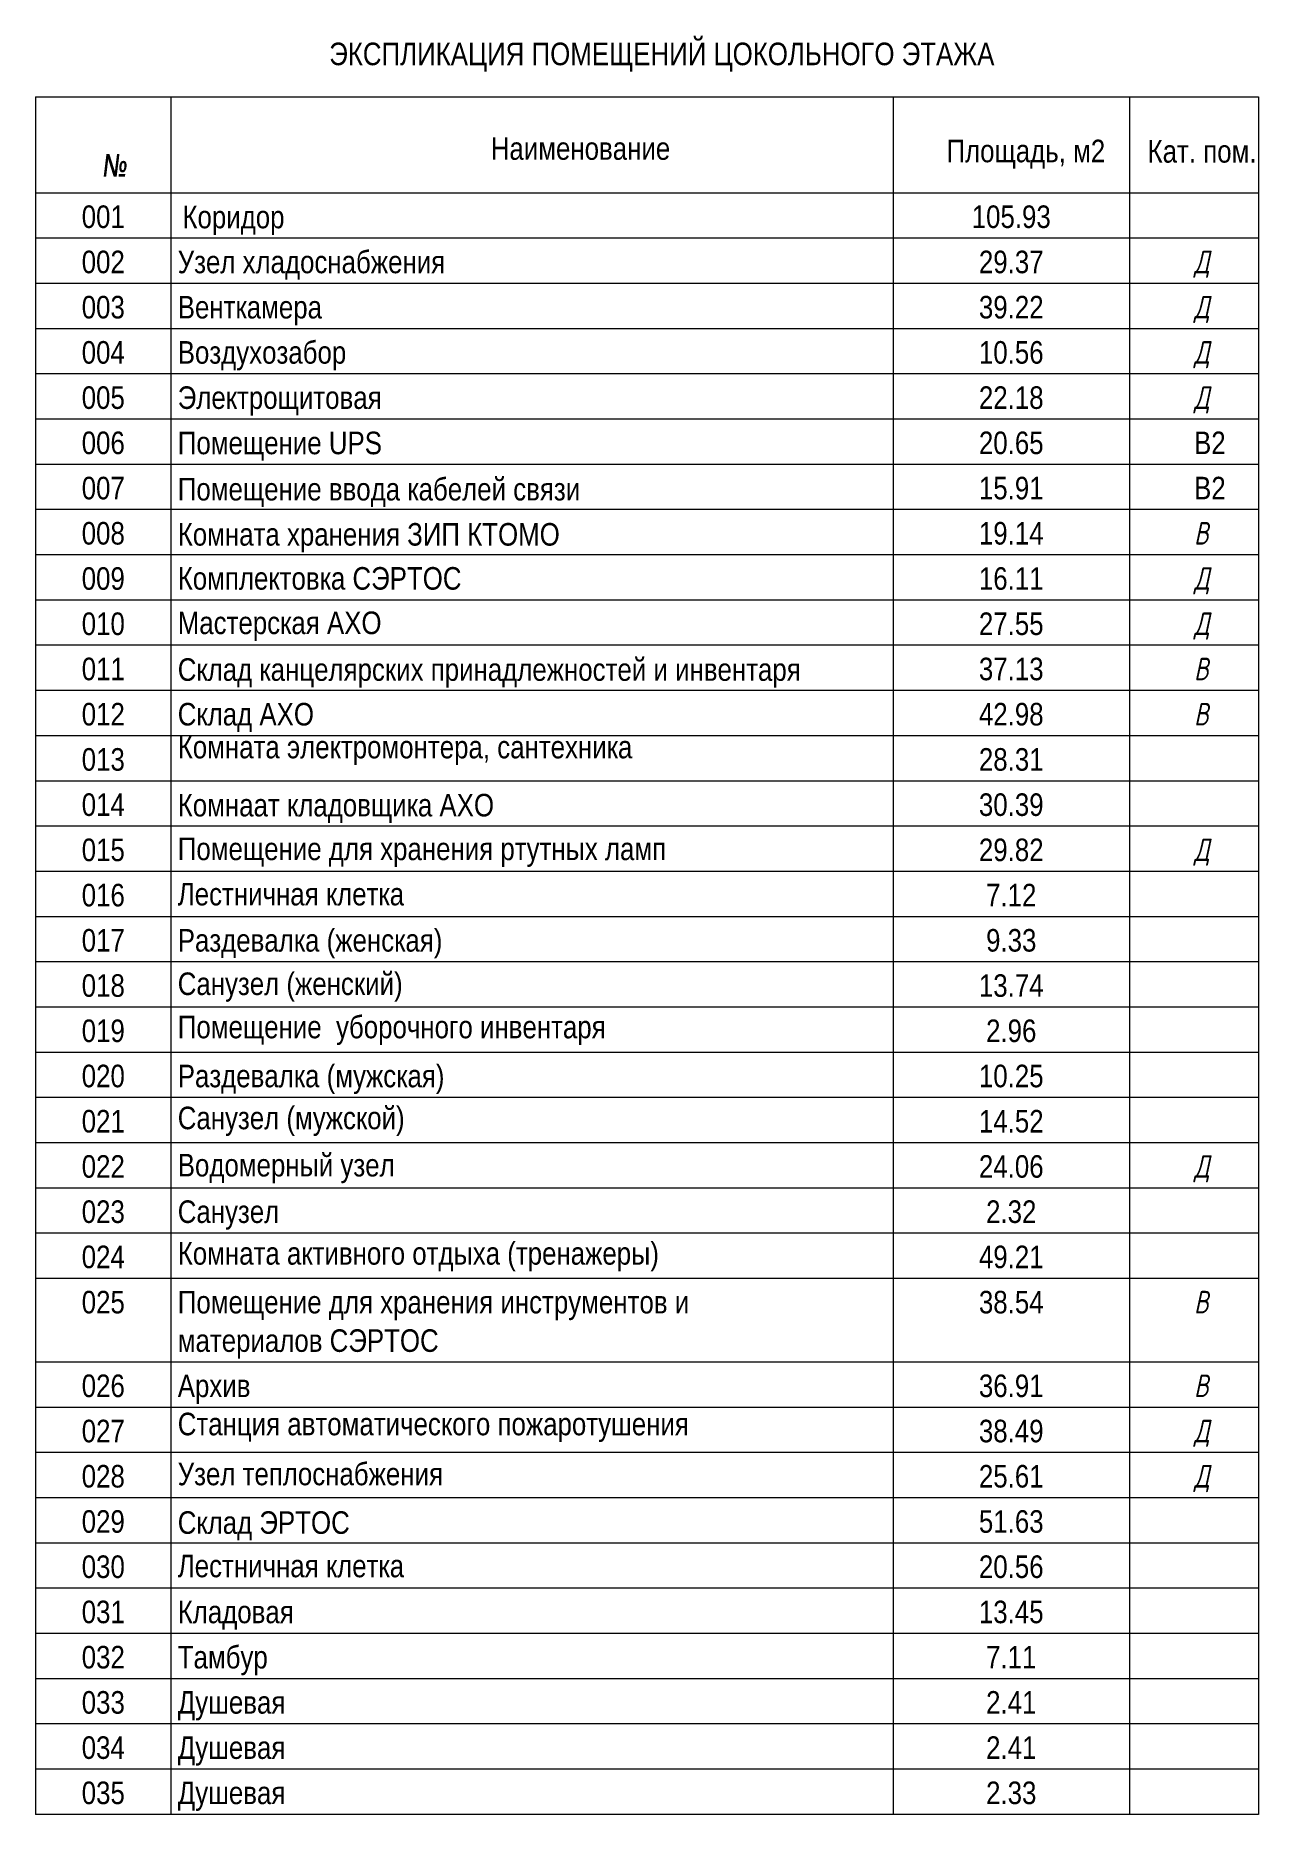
# Model space of a CAD drawing. Header units: metres. Extents: x -93142 to 227756, y -64772 to 286334.
# Drawn here: x -93142 to -79594, y 17998 to 37710 of the extents above; entities that cross this region are included whole.
import ezdxf

# ---------------------------------------------------------------- set-up
doc = ezdxf.new("R2010")
doc.units = ezdxf.units.M
doc.layers.add('A-DETL-THIN', color=7, linetype='Continuous', lineweight=5)
doc.layers.add('G-ANNO-SCHD', color=7, linetype='Continuous', lineweight=9)
doc.styles.add('GOST Common_I_6', font='ARIALN.TTF', dxfattribs={"height": 2.5})

msp = doc.modelspace()

# ---------------------------------------------------------------- texts
at = {"layer": 'G-ANNO-SCHD', "char_height": 250, "line_spacing_factor": 1.022761, "style": 'GOST Common_I_6'}
for s, insert, width, attachment_point in [('ЭКСПЛИКАЦИЯ ПОМЕЩЕНИЙ ЦОКОЛЬНОГО ЭТАЖА', (-89888.2469, 37631.4871), 7879.700203, 1), ('Наименование', (-88098.8842, 36583.6015), 1227.949517, 1), ('Площадь, м2', (-83050.4095, 36556.0743), 2407.489196, 1), ('Кат. пом.', (-80821.2615, 36551.9125), 1906.64135, 1), ('\\fArial Narrow|b1|i1|c204|p34|;\\W.8;№', (-92391.7629, 36397.1347), 1227.949517, 1), ('001', (-92391.7629, 35827.4687), 464.629547, 2), ('Коридор', (-91514.5411, 35824.2402), 1227.949517, 1), ('105.93', (-82332.0754, 35827.4687), 880.985895, 2), ('002', (-92391.7629, 35326.3183), 515.919822, 2), ('Узел хладоснабжения', (-91566.7629, 35326.3183), 3261.458055, 1), ('29.37', (-82332.0754, 35326.3183), 760.302895, 2), ('{\\fGOST Common|b0|i1|c204|p34;\\W0.8;Д}', (-80306.5226, 35326.3183), 220.246474, 1), ('003', (-92391.7629, 34825.1679), 515.919822, 2), ('Венткамера', (-91566.7629, 34825.1679), 1864.552339, 1), ('39.22', (-82332.0754, 34825.1679), 760.302895, 2), ('\\fGOST Common|b0|i1|c204|p34|;\\W.8;Д', (-80306.5226, 34825.1679), 368.083148, 1), ('004', (-92391.7629, 34324.0175), 540.056422, 2), ('Воздухозабор', (-91566.7629, 34324.0175), 2087.815887, 1), ('10.56', (-82332.0754, 34324.0175), 709.012621, 2), ('\\fGOST Common|b0|i1|c204|p34|;\\W.8;Д', (-80306.5226, 34324.0175), 368.083148, 1), ('005', (-92391.7629, 33822.867), 515.919822, 2), ('Электрощитовая', (-91566.7629, 33822.867), 2624.855234, 1), ('22.18', (-82332.0754, 33822.867), 709.012621, 2), ('\\fGOST Common|b0|i1|c204|p34|;\\W.8;Д', (-80306.5226, 33822.867), 368.083148, 1), ('006', (-92391.7629, 33321.7166), 515.919822, 2), ('Помещение UPS', (-91566.7629, 33320.6102), 3059.378261, 1), ('20.65', (-82332.0754, 33321.7166), 760.302895, 2), ('В2', (-80306.5226, 33321.7166), 368.083148, 1), ('007', (-92391.7629, 32820.5662), 515.919822, 2), ('Помещение ввода кабелей связи', (-91566.7629, 32808.332), 5360.952565, 1), ('15.91', (-82332.0754, 32820.5662), 657.722346, 2), ('В2', (-80306.5226, 32820.5662), 368.083148, 1), ('008', (-92391.7629, 32319.4158), 515.919822, 2), ('Комната хранения ЗИП КТОМО', (-91566.7629, 32307.8794), 5150.309074, 1), ('19.14', (-82332.0754, 32319.4158), 681.858946, 2), ('\\fGOST Common|b0|i1|c204|p34|;\\W.8;В', (-80306.5226, 32319.4158), 196.109874, 1), ('009', (-92391.7629, 31818.2654), 515.919822, 2), ('Комплектовка СЭРТОС', (-91566.7629, 31819.7991), 4081.869632, 1), ('16.11', (-82332.0754, 31818.2654), 606.432071, 2), ('\\fGOST Common|b0|i1|c204|p34|;\\W.8;Д', (-80306.5226, 31818.2654), 220.246474, 1), ('010', (-92391.7629, 31317.1149), 464.629547, 2), ('Мастерская АХО', (-91566.7629, 31327.4665), 3373.711805, 1), ('27.55', (-82332.0754, 31317.1149), 760.302895, 2), ('\\fGOST Common|b0|i1|c204|p34|;\\W.8;Д', (-80306.5226, 31317.1149), 220.246474, 1), ('011', (-92391.7629, 30815.9645), 413.339272, 2), ('Склад канцелярских принадлежностей и инвентаря', (-91566.7629, 30809.5492), 8547.685375, 1), ('37.13', (-82332.0754, 30815.9645), 709.012621, 2), ('\\fGOST Common|b0|i1|c204|p34|;\\W.8;В', (-80306.5226, 30815.9645), 368.083148, 1), ('012', (-92391.7629, 30314.8141), 464.629547, 2), ('Склад АХО', (-91566.7629, 30314.8141), 1602.066815, 1), ('42.98', (-82332.0754, 30314.8141), 784.439495, 2), ('\\fGOST Common|b0|i1|c204|p34|;\\W.8;В', (-80306.5226, 30314.8141), 196.109874, 1), ('013', (-92391.7629, 29813.6637), 464.629547, 2), ('Комната электромонтера, сантехника', (-91566.7629, 29950.607), 7925, 1), ('28.31', (-82332.0754, 29813.6637), 709.012621, 2), ('014', (-92391.7629, 29312.5132), 488.766147, 2), ('Комнаат кладовщика АХО', (-91566.7629, 29307.1781), 4544.548355, 1), ('30.39', (-82332.0754, 29312.5132), 760.302895, 2), ('015', (-92391.7629, 28811.3628), 464.629547, 2), ('Помещение для хранения ртутных ламп', (-91566.7629, 28822.8619), 7122.318688, 1), ('29.82', (-82332.0754, 28811.3628), 760.302895, 2), ('\\fGOST Common|b0|i1|c204|p34|;\\W.8;Д', (-80306.5226, 28811.3628), 220.246474, 1), ('016', (-92391.7629, 28310.2124), 464.629547, 2), ('Лестничная клетка', (-91566.7629, 28321.0811), 3737.890995, 1), ('7.12', (-82332.0754, 28310.2124), 537.039347, 2), ('017', (-92391.7629, 27809.062), 464.629547, 2), ('Раздевалка (женская)', (-91566.7629, 27809.062), 3330.85078, 1), ('9.33', (-82332.0754, 27809.062), 588.329621, 2), ('018', (-92391.7629, 27307.9116), 464.629547, 2), ('Санузел (женский)', (-91566.7629, 27327.7301), 4337.502416, 1), ('13.74', (-82332.0754, 27307.9116), 733.14922, 2), ('019', (-92391.7629, 26806.7611), 464.629547, 2), ('Помещение  уборочного инвентаря', (-91566.7629, 26848.5305), 7507.185212, 1), ('2.96', (-82332.0754, 26806.7611), 588.329621, 2), ('020', (-92391.7629, 26305.6107), 515.919822, 2), ('Раздевалка (мужская)', (-91566.7629, 26305.6107), 3354.987379, 1), ('10.25', (-82332.0754, 26305.6107), 709.012621, 2), ('Санузел (мужской)', (-91566.7629, 25840.8353), 4060.397161, 1), ('021', (-92391.7629, 25804.4603), 464.629547, 2), ('14.52', (-82332.0754, 25804.4603), 733.14922, 2), ('022', (-92391.7629, 25303.3099), 515.919822, 2), ('Водомерный узел', (-91566.7629, 25317.6293), 3666.451913, 1), ('24.06', (-82332.0754, 25303.3099), 784.439495, 2), ('\\fGOST Common|b0|i1|c204|p34|;\\W.8;Д', (-80306.5226, 25303.3099), 220.246474, 1), ('023', (-92391.7629, 24802.1594), 515.919822, 2), ('Санузел', (-91566.7629, 24802.1594), 1215.881218, 1), ('2.32', (-82332.0754, 24802.1594), 588.329621, 2), ('024', (-92391.7629, 24301.009), 540.056422, 2), ('Комната активного отдыха (тренажеры)', (-91566.7629, 24340.008), 7733.186437, 1), ('49.21', (-82332.0754, 24301.009), 733.14922, 2), ('025', (-92391.7629, 23799.8586), 515.919822, 2), ('Помещение для хранения инструментов и \\Pматериалов СЭРТОС', (-91566.7629, 23799.8586), 8245.665924, 1), ('38.54', (-82332.0754, 23799.8586), 784.439495, 2), ('\\fGOST Common|b0|i1|c204|p34|;\\W.8;В', (-80306.5226, 23799.8586), 196.109874, 1), ('026', (-92391.7629, 22872.5578), 515.919822, 2), ('Архив', (-91566.7629, 22872.5578), 908.139569, 1), ('36.91', (-82332.0754, 22872.5578), 709.012621, 2), ('\\fGOST Common|b0|i1|c204|p34|;\\W.8;В', (-80306.5226, 22872.5578), 196.109874, 1), ('027', (-92391.7629, 22371.4073), 515.919822, 2), ('Станция автоматического пожаротушения', (-91566.7629, 22449.2887), 7833.628095, 1), ('38.49', (-82332.0754, 22371.4073), 784.439495, 2), ('\\fGOST Common|b0|i1|c204|p34|;\\W.8;Д', (-80306.5226, 22371.4073), 220.246474, 1), ('Узел теплоснабжения', (-91566.7629, 21895.595), 4712.318528, 1), ('028', (-92391.7629, 21870.2569), 515.919822, 2), ('25.61', (-82332.0754, 21870.2569), 709.012621, 2), ('\\fGOST Common|b0|i1|c204|p34|;\\W.8;Д', (-80306.5226, 21870.2569), 220.246474, 1), ('029', (-92391.7629, 21369.1065), 515.919822, 2), ('Склад ЭРТОС', (-91566.7629, 21357.3104), 2645.463148, 1), ('51.63', (-82332.0754, 21369.1065), 709.012621, 2), ('030', (-92391.7629, 20867.9561), 515.919822, 2), ('Лестничная клетка', (-91566.7629, 20876.3701), 3690.373692, 1), ('20.56', (-82332.0754, 20867.9561), 760.302895, 2), ('031', (-92391.7629, 20366.8056), 464.629547, 2), ('Кладовая', (-91566.7629, 20366.8056), 1448.195991, 1), ('13.45', (-82332.0754, 20366.8056), 733.14922, 2), ('032', (-92391.7629, 19865.6552), 515.919822, 2), ('Тамбур', (-91566.7629, 19865.6552), 1104.249443, 1), ('7.11', (-82332.0754, 19865.6552), 485.749072, 2), ('033', (-92391.7629, 19364.5048), 515.919822, 2), ('Душевая', (-91566.7629, 19364.5048), 1324.495917, 1), ('2.41', (-82332.0754, 19364.5048), 561.175947, 2), ('034', (-92391.7629, 18863.3544), 540.056422, 2), ('Душевая', (-91566.7629, 18863.3544), 1324.495917, 1), ('2.41', (-82332.0754, 18863.3544), 561.175947, 2), ('035', (-92391.7629, 18362.204), 515.919822, 2), ('Душевая', (-91566.7629, 18362.204), 1324.495917, 1), ('2.33', (-82332.0754, 18362.204), 588.329621, 2)]:
    msp.add_mtext(s, dxfattribs=dict(at, insert=insert, width=width, attachment_point=attachment_point))

# ---------------------------------------------------------------- linework, layer by layer
at = {"layer": 'A-DETL-THIN', "lineweight": 9}
for p, q in [((-93141.7629, 37029.1082), (-93141.7629, 35964.4121)), ((-93141.7629, 37029.1082), (-79593.6379, 37029.1082)), ((-91641.7629, 37029.1082), (-91641.7629, 35964.4121)), ((-83641.7629, 37029.1082), (-83641.7629, 35964.4121)), ((-81022.3879, 37029.1082), (-81022.3879, 35964.4121)), ((-79593.6379, 37029.1082), (-79593.6379, 35964.4121)), ((-91641.7629, 35964.4121), (-93141.7629, 35964.4121)), ((-93141.7629, 35964.4121), (-93141.7629, 35463.2617)), ((-83641.7629, 35964.4121), (-91641.7629, 35964.4121)), ((-91641.7629, 35964.4121), (-91641.7629, 35463.2617)), ((-81022.3879, 35964.4121), (-83641.7629, 35964.4121)), ((-83641.7629, 35964.4121), (-83641.7629, 35463.2617)), ((-79593.6379, 35964.4121), (-81022.3879, 35964.4121)), ((-81022.3879, 35964.4121), (-81022.3879, 35463.2617)), ((-79593.6379, 35964.4121), (-79593.6379, 35463.2617)), ((-91641.7629, 35463.2617), (-93141.7629, 35463.2617)), ((-93141.7629, 35463.2617), (-93141.7629, 34962.1112)), ((-83641.7629, 35463.2617), (-91641.7629, 35463.2617)), ((-91641.7629, 35463.2617), (-91641.7629, 34962.1112)), ((-81022.3879, 35463.2617), (-83641.7629, 35463.2617)), ((-83641.7629, 35463.2617), (-83641.7629, 34962.1112)), ((-79593.6379, 35463.2617), (-81022.3879, 35463.2617)), ((-81022.3879, 35463.2617), (-81022.3879, 34962.1112)), ((-79593.6379, 35463.2617), (-79593.6379, 34962.1112)), ((-91641.7629, 34962.1112), (-93141.7629, 34962.1112)), ((-93141.7629, 34962.1112), (-93141.7629, 34460.9608)), ((-83641.7629, 34962.1112), (-91641.7629, 34962.1112)), ((-91641.7629, 34962.1112), (-91641.7629, 34460.9608)), ((-81022.3879, 34962.1112), (-83641.7629, 34962.1112)), ((-83641.7629, 34962.1112), (-83641.7629, 34460.9608)), ((-79593.6379, 34962.1112), (-81022.3879, 34962.1112)), ((-81022.3879, 34962.1112), (-81022.3879, 34460.9608)), ((-79593.6379, 34962.1112), (-79593.6379, 34460.9608)), ((-91641.7629, 34460.9608), (-93141.7629, 34460.9608)), ((-93141.7629, 34460.9608), (-93141.7629, 33959.8104)), ((-83641.7629, 34460.9608), (-91641.7629, 34460.9608)), ((-91641.7629, 34460.9608), (-91641.7629, 33959.8104)), ((-81022.3879, 34460.9608), (-83641.7629, 34460.9608)), ((-83641.7629, 34460.9608), (-83641.7629, 33959.8104)), ((-79593.6379, 34460.9608), (-81022.3879, 34460.9608)), ((-81022.3879, 34460.9608), (-81022.3879, 33959.8104)), ((-79593.6379, 34460.9608), (-79593.6379, 33959.8104)), ((-91641.7629, 33959.8104), (-93141.7629, 33959.8104)), ((-93141.7629, 33959.8104), (-93141.7629, 33458.66)), ((-83641.7629, 33959.8104), (-91641.7629, 33959.8104)), ((-91641.7629, 33959.8104), (-91641.7629, 33458.66)), ((-81022.3879, 33959.8104), (-83641.7629, 33959.8104)), ((-83641.7629, 33959.8104), (-83641.7629, 33458.66)), ((-79593.6379, 33959.8104), (-81022.3879, 33959.8104)), ((-81022.3879, 33959.8104), (-81022.3879, 33458.66)), ((-79593.6379, 33959.8104), (-79593.6379, 33458.66)), ((-91641.7629, 33458.66), (-93141.7629, 33458.66)), ((-93141.7629, 33458.66), (-93141.7629, 32957.5095)), ((-83641.7629, 33458.66), (-91641.7629, 33458.66)), ((-91641.7629, 33458.66), (-91641.7629, 32957.5095)), ((-81022.3879, 33458.66), (-83641.7629, 33458.66)), ((-83641.7629, 33458.66), (-83641.7629, 32957.5095)), ((-79593.6379, 33458.66), (-81022.3879, 33458.66)), ((-81022.3879, 33458.66), (-81022.3879, 32957.5095)), ((-79593.6379, 33458.66), (-79593.6379, 32957.5095)), ((-91641.7629, 32957.5095), (-93141.7629, 32957.5095)), ((-93141.7629, 32957.5095), (-93141.7629, 32456.3591)), ((-83641.7629, 32957.5095), (-91641.7629, 32957.5095)), ((-91641.7629, 32957.5095), (-91641.7629, 32456.3591)), ((-81022.3879, 32957.5095), (-83641.7629, 32957.5095)), ((-83641.7629, 32957.5095), (-83641.7629, 32456.3591)), ((-79593.6379, 32957.5095), (-81022.3879, 32957.5095)), ((-81022.3879, 32957.5095), (-81022.3879, 32456.3591)), ((-79593.6379, 32957.5095), (-79593.6379, 32456.3591)), ((-91641.7629, 32456.3591), (-93141.7629, 32456.3591)), ((-93141.7629, 32456.3591), (-93141.7629, 31955.2087)), ((-83641.7629, 32456.3591), (-91641.7629, 32456.3591)), ((-91641.7629, 32456.3591), (-91641.7629, 31955.2087)), ((-81022.3879, 32456.3591), (-83641.7629, 32456.3591)), ((-83641.7629, 32456.3591), (-83641.7629, 31955.2087)), ((-79593.6379, 32456.3591), (-81022.3879, 32456.3591)), ((-81022.3879, 32456.3591), (-81022.3879, 31955.2087)), ((-79593.6379, 32456.3591), (-79593.6379, 31955.2087)), ((-91641.7629, 31955.2087), (-93141.7629, 31955.2087)), ((-93141.7629, 31955.2087), (-93141.7629, 31454.0583)), ((-83641.7629, 31955.2087), (-91641.7629, 31955.2087)), ((-91641.7629, 31955.2087), (-91641.7629, 31454.0583)), ((-81022.3879, 31955.2087), (-83641.7629, 31955.2087)), ((-83641.7629, 31955.2087), (-83641.7629, 31454.0583)), ((-79593.6379, 31955.2087), (-81022.3879, 31955.2087)), ((-81022.3879, 31955.2087), (-81022.3879, 31454.0583)), ((-79593.6379, 31955.2087), (-79593.6379, 31454.0583)), ((-91641.7629, 31454.0583), (-93141.7629, 31454.0583)), ((-93141.7629, 31454.0583), (-93141.7629, 30952.9079)), ((-83641.7629, 31454.0583), (-91641.7629, 31454.0583)), ((-91641.7629, 31454.0583), (-91641.7629, 30952.9079)), ((-81022.3879, 31454.0583), (-83641.7629, 31454.0583)), ((-83641.7629, 31454.0583), (-83641.7629, 30952.9079)), ((-79593.6379, 31454.0583), (-81022.3879, 31454.0583)), ((-81022.3879, 31454.0583), (-81022.3879, 30952.9079)), ((-79593.6379, 31454.0583), (-79593.6379, 30952.9079)), ((-91641.7629, 30952.9079), (-93141.7629, 30952.9079)), ((-93141.7629, 30952.9079), (-93141.7629, 30451.7574)), ((-83641.7629, 30952.9079), (-91641.7629, 30952.9079)), ((-91641.7629, 30952.9079), (-91641.7629, 30451.7574)), ((-81022.3879, 30952.9079), (-83641.7629, 30952.9079)), ((-83641.7629, 30952.9079), (-83641.7629, 30451.7574)), ((-79593.6379, 30952.9079), (-81022.3879, 30952.9079)), ((-81022.3879, 30952.9079), (-81022.3879, 30451.7574)), ((-79593.6379, 30952.9079), (-79593.6379, 30451.7574)), ((-91641.7629, 30451.7574), (-93141.7629, 30451.7574)), ((-93141.7629, 30451.7574), (-93141.7629, 29950.607)), ((-83641.7629, 30451.7574), (-91641.7629, 30451.7574)), ((-91641.7629, 30451.7574), (-91641.7629, 29950.607)), ((-81022.3879, 30451.7574), (-83641.7629, 30451.7574)), ((-83641.7629, 30451.7574), (-83641.7629, 29950.607)), ((-79593.6379, 30451.7574), (-81022.3879, 30451.7574)), ((-81022.3879, 30451.7574), (-81022.3879, 29950.607)), ((-79593.6379, 30451.7574), (-79593.6379, 29950.607)), ((-91641.7629, 29950.607), (-93141.7629, 29950.607)), ((-93141.7629, 29950.607), (-93141.7629, 29449.4566)), ((-83641.7629, 29950.607), (-91641.7629, 29950.607)), ((-91641.7629, 29950.607), (-91641.7629, 29449.4566)), ((-81022.3879, 29950.607), (-83641.7629, 29950.607)), ((-83641.7629, 29950.607), (-83641.7629, 29449.4566)), ((-79593.6379, 29950.607), (-81022.3879, 29950.607)), ((-81022.3879, 29950.607), (-81022.3879, 29449.4566)), ((-79593.6379, 29950.607), (-79593.6379, 29449.4566)), ((-91641.7629, 29449.4566), (-93141.7629, 29449.4566)), ((-93141.7629, 29449.4566), (-93141.7629, 28948.3062)), ((-83641.7629, 29449.4566), (-91641.7629, 29449.4566)), ((-91641.7629, 29449.4566), (-91641.7629, 28948.3062)), ((-81022.3879, 29449.4566), (-83641.7629, 29449.4566)), ((-83641.7629, 29449.4566), (-83641.7629, 28948.3062)), ((-79593.6379, 29449.4566), (-81022.3879, 29449.4566)), ((-81022.3879, 29449.4566), (-81022.3879, 28948.3062)), ((-79593.6379, 29449.4566), (-79593.6379, 28948.3062)), ((-91641.7629, 28948.3062), (-93141.7629, 28948.3062)), ((-93141.7629, 28948.3062), (-93141.7629, 28447.1557)), ((-83641.7629, 28948.3062), (-91641.7629, 28948.3062)), ((-91641.7629, 28948.3062), (-91641.7629, 28447.1557)), ((-81022.3879, 28948.3062), (-83641.7629, 28948.3062)), ((-83641.7629, 28948.3062), (-83641.7629, 28447.1557)), ((-79593.6379, 28948.3062), (-81022.3879, 28948.3062)), ((-81022.3879, 28948.3062), (-81022.3879, 28447.1557)), ((-79593.6379, 28948.3062), (-79593.6379, 28447.1557)), ((-91641.7629, 28447.1557), (-93141.7629, 28447.1557)), ((-93141.7629, 28447.1557), (-93141.7629, 27946.0053)), ((-83641.7629, 28447.1557), (-91641.7629, 28447.1557)), ((-91641.7629, 28447.1557), (-91641.7629, 27946.0053)), ((-81022.3879, 28447.1557), (-83641.7629, 28447.1557)), ((-83641.7629, 28447.1557), (-83641.7629, 27946.0053)), ((-79593.6379, 28447.1557), (-81022.3879, 28447.1557)), ((-81022.3879, 28447.1557), (-81022.3879, 27946.0053)), ((-79593.6379, 28447.1557), (-79593.6379, 27946.0053)), ((-91641.7629, 27946.0053), (-93141.7629, 27946.0053)), ((-93141.7629, 27946.0053), (-93141.7629, 27444.8549)), ((-83641.7629, 27946.0053), (-91641.7629, 27946.0053)), ((-91641.7629, 27946.0053), (-91641.7629, 27444.8549)), ((-81022.3879, 27946.0053), (-83641.7629, 27946.0053)), ((-83641.7629, 27946.0053), (-83641.7629, 27444.8549)), ((-79593.6379, 27946.0053), (-81022.3879, 27946.0053)), ((-81022.3879, 27946.0053), (-81022.3879, 27444.8549)), ((-79593.6379, 27946.0053), (-79593.6379, 27444.8549)), ((-91641.7629, 27444.8549), (-93141.7629, 27444.8549)), ((-93141.7629, 27444.8549), (-93141.7629, 26943.7045)), ((-83641.7629, 27444.8549), (-91641.7629, 27444.8549)), ((-91641.7629, 27444.8549), (-91641.7629, 26943.7045)), ((-81022.3879, 27444.8549), (-83641.7629, 27444.8549)), ((-83641.7629, 27444.8549), (-83641.7629, 26943.7045)), ((-79593.6379, 27444.8549), (-81022.3879, 27444.8549)), ((-81022.3879, 27444.8549), (-81022.3879, 26943.7045)), ((-79593.6379, 27444.8549), (-79593.6379, 26943.7045)), ((-91641.7629, 26943.7045), (-93141.7629, 26943.7045)), ((-93141.7629, 26943.7045), (-93141.7629, 26442.5541)), ((-83641.7629, 26943.7045), (-91641.7629, 26943.7045)), ((-91641.7629, 26943.7045), (-91641.7629, 26442.5541)), ((-81022.3879, 26943.7045), (-83641.7629, 26943.7045)), ((-83641.7629, 26943.7045), (-83641.7629, 26442.5541)), ((-79593.6379, 26943.7045), (-81022.3879, 26943.7045)), ((-81022.3879, 26943.7045), (-81022.3879, 26442.5541)), ((-79593.6379, 26943.7045), (-79593.6379, 26442.5541)), ((-91641.7629, 26442.5541), (-93141.7629, 26442.5541)), ((-93141.7629, 26442.5541), (-93141.7629, 25941.4036)), ((-83641.7629, 26442.5541), (-91641.7629, 26442.5541)), ((-91641.7629, 26442.5541), (-91641.7629, 25941.4036)), ((-81022.3879, 26442.5541), (-83641.7629, 26442.5541)), ((-83641.7629, 26442.5541), (-83641.7629, 25941.4036)), ((-79593.6379, 26442.5541), (-81022.3879, 26442.5541)), ((-81022.3879, 26442.5541), (-81022.3879, 25941.4036)), ((-79593.6379, 26442.5541), (-79593.6379, 25941.4036)), ((-91641.7629, 25941.4036), (-93141.7629, 25941.4036)), ((-93141.7629, 25941.4036), (-93141.7629, 25440.2532)), ((-83641.7629, 25941.4036), (-91641.7629, 25941.4036)), ((-91641.7629, 25941.4036), (-91641.7629, 25440.2532)), ((-81022.3879, 25941.4036), (-83641.7629, 25941.4036)), ((-83641.7629, 25941.4036), (-83641.7629, 25440.2532)), ((-79593.6379, 25941.4036), (-81022.3879, 25941.4036)), ((-81022.3879, 25941.4036), (-81022.3879, 25440.2532)), ((-79593.6379, 25941.4036), (-79593.6379, 25440.2532)), ((-91641.7629, 25440.2532), (-93141.7629, 25440.2532)), ((-93141.7629, 25440.2532), (-93141.7629, 24939.1028)), ((-83641.7629, 25440.2532), (-91641.7629, 25440.2532)), ((-91641.7629, 25440.2532), (-91641.7629, 24939.1028)), ((-81022.3879, 25440.2532), (-83641.7629, 25440.2532)), ((-83641.7629, 25440.2532), (-83641.7629, 24939.1028)), ((-79593.6379, 25440.2532), (-81022.3879, 25440.2532)), ((-81022.3879, 25440.2532), (-81022.3879, 24939.1028)), ((-79593.6379, 25440.2532), (-79593.6379, 24939.1028)), ((-91641.7629, 24939.1028), (-93141.7629, 24939.1028)), ((-93141.7629, 24939.1028), (-93141.7629, 24437.9524)), ((-83641.7629, 24939.1028), (-91641.7629, 24939.1028)), ((-91641.7629, 24939.1028), (-91641.7629, 24437.9524)), ((-81022.3879, 24939.1028), (-83641.7629, 24939.1028)), ((-83641.7629, 24939.1028), (-83641.7629, 24437.9524)), ((-79593.6379, 24939.1028), (-81022.3879, 24939.1028)), ((-81022.3879, 24939.1028), (-81022.3879, 24437.9524)), ((-79593.6379, 24939.1028), (-79593.6379, 24437.9524)), ((-91641.7629, 24437.9524), (-93141.7629, 24437.9524)), ((-93141.7629, 24437.9524), (-93141.7629, 23936.8019)), ((-83641.7629, 24437.9524), (-91641.7629, 24437.9524)), ((-91641.7629, 24437.9524), (-91641.7629, 23936.8019)), ((-81022.3879, 24437.9524), (-83641.7629, 24437.9524)), ((-83641.7629, 24437.9524), (-83641.7629, 23936.8019)), ((-79593.6379, 24437.9524), (-81022.3879, 24437.9524)), ((-81022.3879, 24437.9524), (-81022.3879, 23936.8019)), ((-79593.6379, 24437.9524), (-79593.6379, 23936.8019)), ((-91641.7629, 23936.8019), (-93141.7629, 23936.8019)), ((-93141.7629, 23936.8019), (-93141.7629, 23009.5011)), ((-83641.7629, 23936.8019), (-91641.7629, 23936.8019)), ((-91641.7629, 23936.8019), (-91641.7629, 23009.5011)), ((-81022.3879, 23936.8019), (-83641.7629, 23936.8019)), ((-83641.7629, 23936.8019), (-83641.7629, 23009.5011)), ((-79593.6379, 23936.8019), (-81022.3879, 23936.8019)), ((-81022.3879, 23936.8019), (-81022.3879, 23009.5011)), ((-79593.6379, 23936.8019), (-79593.6379, 23009.5011)), ((-91641.7629, 23009.5011), (-93141.7629, 23009.5011)), ((-93141.7629, 23009.5011), (-93141.7629, 22508.3507)), ((-83641.7629, 23009.5011), (-91641.7629, 23009.5011)), ((-91641.7629, 23009.5011), (-91641.7629, 22508.3507)), ((-81022.3879, 23009.5011), (-83641.7629, 23009.5011)), ((-83641.7629, 23009.5011), (-83641.7629, 22508.3507)), ((-79593.6379, 23009.5011), (-81022.3879, 23009.5011)), ((-81022.3879, 23009.5011), (-81022.3879, 22508.3507)), ((-79593.6379, 23009.5011), (-79593.6379, 22508.3507)), ((-91641.7629, 22508.3507), (-93141.7629, 22508.3507)), ((-93141.7629, 22508.3507), (-93141.7629, 22007.2003)), ((-83641.7629, 22508.3507), (-91641.7629, 22508.3507)), ((-91641.7629, 22508.3507), (-91641.7629, 22007.2003)), ((-81022.3879, 22508.3507), (-83641.7629, 22508.3507)), ((-83641.7629, 22508.3507), (-83641.7629, 22007.2003)), ((-79593.6379, 22508.3507), (-81022.3879, 22508.3507)), ((-81022.3879, 22508.3507), (-81022.3879, 22007.2003)), ((-79593.6379, 22508.3507), (-79593.6379, 22007.2003)), ((-91641.7629, 22007.2003), (-93141.7629, 22007.2003)), ((-93141.7629, 22007.2003), (-93141.7629, 21506.0498)), ((-83641.7629, 22007.2003), (-91641.7629, 22007.2003)), ((-91641.7629, 22007.2003), (-91641.7629, 21506.0498)), ((-81022.3879, 22007.2003), (-83641.7629, 22007.2003)), ((-83641.7629, 22007.2003), (-83641.7629, 21506.0498)), ((-79593.6379, 22007.2003), (-81022.3879, 22007.2003)), ((-81022.3879, 22007.2003), (-81022.3879, 21506.0498)), ((-79593.6379, 22007.2003), (-79593.6379, 21506.0498)), ((-91641.7629, 21506.0498), (-93141.7629, 21506.0498)), ((-93141.7629, 21506.0498), (-93141.7629, 21004.8994)), ((-83641.7629, 21506.0498), (-91641.7629, 21506.0498)), ((-91641.7629, 21506.0498), (-91641.7629, 21004.8994)), ((-81022.3879, 21506.0498), (-83641.7629, 21506.0498)), ((-83641.7629, 21506.0498), (-83641.7629, 21004.8994)), ((-79593.6379, 21506.0498), (-81022.3879, 21506.0498)), ((-81022.3879, 21506.0498), (-81022.3879, 21004.8994)), ((-79593.6379, 21506.0498), (-79593.6379, 21004.8994)), ((-91641.7629, 21004.8994), (-93141.7629, 21004.8994)), ((-93141.7629, 21004.8994), (-93141.7629, 20503.749)), ((-83641.7629, 21004.8994), (-91641.7629, 21004.8994)), ((-91641.7629, 21004.8994), (-91641.7629, 20503.749)), ((-81022.3879, 21004.8994), (-83641.7629, 21004.8994)), ((-83641.7629, 21004.8994), (-83641.7629, 20503.749)), ((-79593.6379, 21004.8994), (-81022.3879, 21004.8994)), ((-81022.3879, 21004.8994), (-81022.3879, 20503.749)), ((-79593.6379, 21004.8994), (-79593.6379, 20503.749)), ((-91641.7629, 20503.749), (-93141.7629, 20503.749)), ((-93141.7629, 20503.749), (-93141.7629, 20002.5986)), ((-83641.7629, 20503.749), (-91641.7629, 20503.749)), ((-91641.7629, 20503.749), (-91641.7629, 20002.5986)), ((-81022.3879, 20503.749), (-83641.7629, 20503.749)), ((-83641.7629, 20503.749), (-83641.7629, 20002.5986)), ((-79593.6379, 20503.749), (-81022.3879, 20503.749)), ((-81022.3879, 20503.749), (-81022.3879, 20002.5986)), ((-79593.6379, 20503.749), (-79593.6379, 20002.5986)), ((-91641.7629, 20002.5986), (-93141.7629, 20002.5986)), ((-93141.7629, 20002.5986), (-93141.7629, 19501.4481)), ((-83641.7629, 20002.5986), (-91641.7629, 20002.5986)), ((-91641.7629, 20002.5986), (-91641.7629, 19501.4481)), ((-81022.3879, 20002.5986), (-83641.7629, 20002.5986)), ((-83641.7629, 20002.5986), (-83641.7629, 19501.4481)), ((-79593.6379, 20002.5986), (-81022.3879, 20002.5986)), ((-81022.3879, 20002.5986), (-81022.3879, 19501.4481)), ((-79593.6379, 20002.5986), (-79593.6379, 19501.4481)), ((-91641.7629, 19501.4481), (-93141.7629, 19501.4481)), ((-93141.7629, 19501.4481), (-93141.7629, 19000.2977)), ((-83641.7629, 19501.4481), (-91641.7629, 19501.4481)), ((-91641.7629, 19501.4481), (-91641.7629, 19000.2977)), ((-81022.3879, 19501.4481), (-83641.7629, 19501.4481)), ((-83641.7629, 19501.4481), (-83641.7629, 19000.2977)), ((-79593.6379, 19501.4481), (-81022.3879, 19501.4481)), ((-81022.3879, 19501.4481), (-81022.3879, 19000.2977)), ((-79593.6379, 19501.4481), (-79593.6379, 19000.2977)), ((-91641.7629, 19000.2977), (-93141.7629, 19000.2977)), ((-93141.7629, 19000.2977), (-93141.7629, 18499.1473)), ((-83641.7629, 19000.2977), (-91641.7629, 19000.2977)), ((-91641.7629, 19000.2977), (-91641.7629, 18499.1473)), ((-81022.3879, 19000.2977), (-83641.7629, 19000.2977)), ((-83641.7629, 19000.2977), (-83641.7629, 18499.1473)), ((-79593.6379, 19000.2977), (-81022.3879, 19000.2977)), ((-81022.3879, 19000.2977), (-81022.3879, 18499.1473)), ((-79593.6379, 19000.2977), (-79593.6379, 18499.1473)), ((-91641.7629, 18499.1473), (-93141.7629, 18499.1473)), ((-93141.7629, 18499.1473), (-93141.7629, 17997.9969)), ((-83641.7629, 18499.1473), (-91641.7629, 18499.1473)), ((-91641.7629, 18499.1473), (-91641.7629, 17997.9969)), ((-81022.3879, 18499.1473), (-83641.7629, 18499.1473)), ((-83641.7629, 18499.1473), (-83641.7629, 17997.9969)), ((-79593.6379, 18499.1473), (-81022.3879, 18499.1473)), ((-81022.3879, 18499.1473), (-81022.3879, 17997.9969)), ((-79593.6379, 18499.1473), (-79593.6379, 17997.9969)), ((-91641.7629, 17997.9969), (-93141.7629, 17997.9969)), ((-83641.7629, 17997.9969), (-91641.7629, 17997.9969)), ((-81022.3879, 17997.9969), (-83641.7629, 17997.9969)), ((-79593.6379, 17997.9969), (-81022.3879, 17997.9969))]:
    msp.add_line(p, q, dxfattribs=at)

msp.set_redraw_order([(e.dxf.handle, doc.entitydb.next_handle()) for e in msp.query("TEXT MTEXT ATTDEF DIMENSION ARC_DIMENSION")])  # texts and dimensions are drawn at this point

doc.saveas('drawing.dxf')
